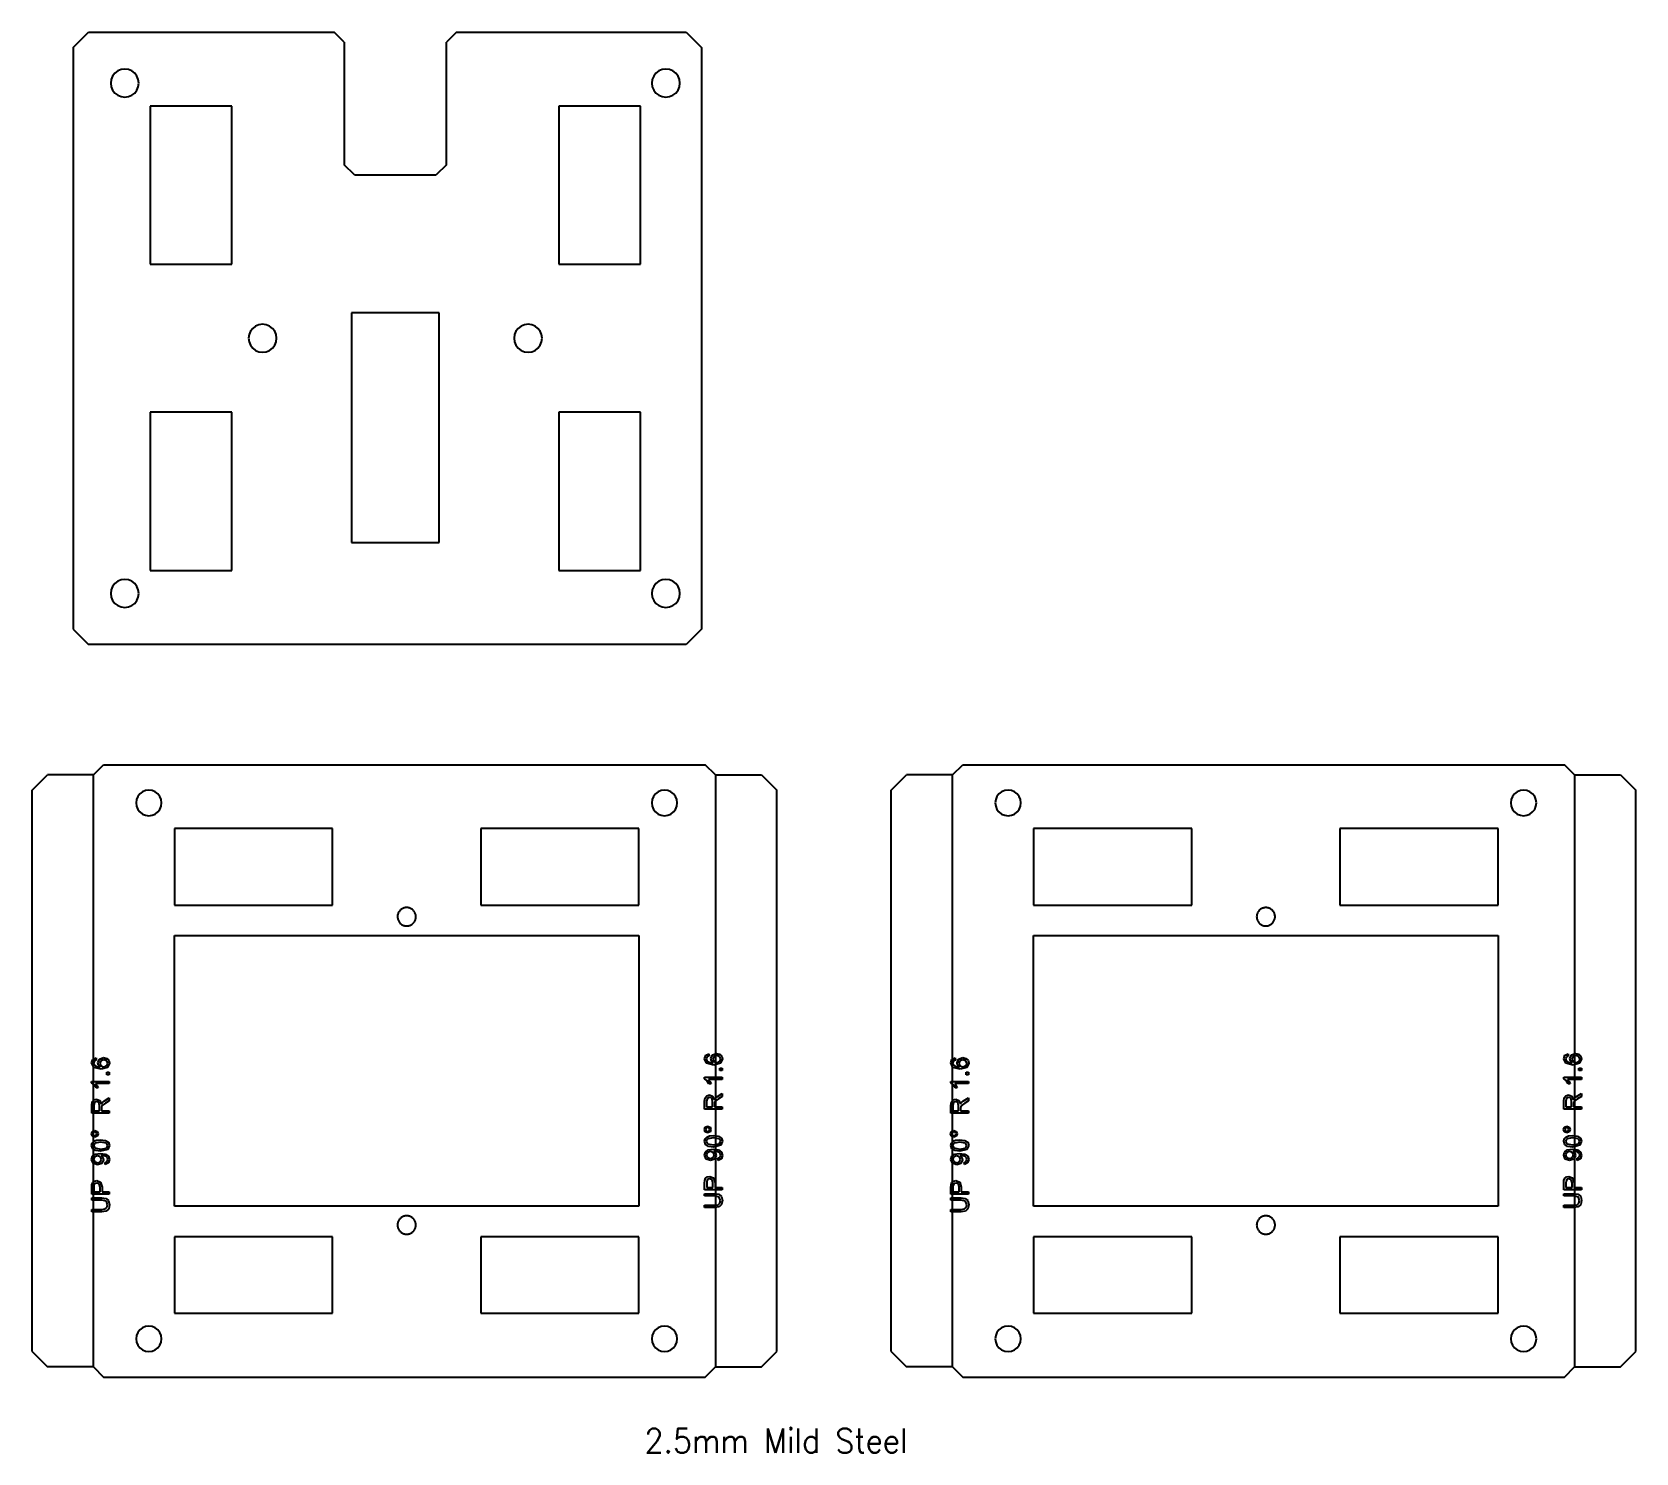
# Model space of a CAD drawing. Extents: x 144 to 458, y -15 to 264.
import ezdxf

# ---------------------------------------------------------------- set-up
doc = ezdxf.new("R2010")
doc.units = 0
doc.layers.get('0').update_dxf_attribs({"true_color": 0xffffff})
doc.layers.add('Layer0', color=7, linetype='Continuous', true_color=0xffffff)
doc.layers.add('MTEXT', color=7, linetype='Continuous', true_color=0xffffff)
doc.styles.add('textstyle0', font='Standard')

msp = doc.modelspace()

# ---------------------------------------------------------------- texts
at = {"insert": (290, -10), "char_height": 4.7625, "attachment_point": 2, "style": 'textstyle0'}
msp.add_mtext('2.5mm Mild Steel', dxfattribs=at)

# ---------------------------------------------------------------- linework, layer by layer
at = {"layer": 'Layer0'}
for p, q in [((152.29, 260.66), (155.29, 263.66)), ((155.29, 263.66), (203.43, 263.66)), ((205.43, 261.66), (203.43, 263.66)), ((205.43, 261.66), (205.43, 237.66)), ((227.43, 263.66), (225.43, 261.66)), ((225.43, 237.66), (225.43, 261.66)), ((227.43, 263.66), (272.43, 263.66)), ((272.43, 263.66), (275.43, 260.66)), ((152.29, 260.66), (152.29, 146.66)), ((275.43, 260.66), (275.43, 146.66)), ((160.05, 255.03), (159.77, 254.37)), ((160.48, 255.6), (160.05, 255.03)), ((161.05, 256.04), (160.48, 255.6)), ((161.72, 256.31), (161.05, 256.04)), ((162.43, 256.41), (161.72, 256.31)), ((163.14, 256.31), (162.43, 256.41)), ((163.8, 256.04), (163.14, 256.31)), ((164.37, 255.6), (163.8, 256.04)), ((164.81, 255.03), (164.37, 255.6)), ((165.08, 254.37), (164.81, 255.03)), ((266.05, 255.03), (265.77, 254.37)), ((266.48, 255.6), (266.05, 255.03)), ((267.05, 256.04), (266.48, 255.6)), ((267.72, 256.31), (267.05, 256.04)), ((268.43, 256.41), (267.72, 256.31)), ((269.14, 256.31), (268.43, 256.41)), ((269.8, 256.04), (269.14, 256.31)), ((270.37, 255.6), (269.8, 256.04)), ((270.81, 255.03), (270.37, 255.6)), ((271.08, 254.37), (270.81, 255.03)), ((159.77, 254.37), (159.68, 253.66)), ((159.68, 253.66), (159.77, 252.94)), ((159.77, 252.94), (160.05, 252.28)), ((160.05, 252.28), (160.48, 251.71)), ((160.48, 251.71), (161.05, 251.27)), ((163.8, 251.27), (164.37, 251.71)), ((164.37, 251.71), (164.81, 252.28)), ((164.81, 252.28), (165.08, 252.94)), ((165.18, 253.66), (165.08, 254.37)), ((165.08, 252.94), (165.18, 253.66)), ((265.77, 254.37), (265.68, 253.66)), ((265.68, 253.66), (265.77, 252.94)), ((265.77, 252.94), (266.05, 252.28)), ((266.05, 252.28), (266.48, 251.71)), ((266.48, 251.71), (267.05, 251.27)), ((269.8, 251.27), (270.37, 251.71)), ((270.37, 251.71), (270.81, 252.28)), ((270.81, 252.28), (271.08, 252.94)), ((271.18, 253.66), (271.08, 254.37)), ((271.08, 252.94), (271.18, 253.66)), ((161.05, 251.27), (161.72, 251)), ((161.72, 251), (162.43, 250.91)), ((162.43, 250.91), (163.14, 251)), ((163.14, 251), (163.8, 251.27)), ((183.43, 249.16), (167.43, 249.16)), ((167.43, 249.16), (167.43, 218.16)), ((183.43, 218.16), (183.43, 249.16)), ((247.43, 249.16), (247.43, 218.16)), ((263.43, 249.16), (247.43, 249.16)), ((263.43, 218.16), (263.43, 249.16)), ((267.05, 251.27), (267.72, 251)), ((267.72, 251), (268.43, 250.91)), ((268.43, 250.91), (269.14, 251)), ((269.14, 251), (269.8, 251.27)), ((207.43, 235.66), (205.43, 237.66)), ((207.43, 235.66), (223.43, 235.66)), ((225.43, 237.66), (223.43, 235.66)), ((167.43, 218.16), (183.43, 218.16)), ((247.43, 218.16), (263.43, 218.16)), ((206.83, 208.66), (206.83, 163.66)), ((224.03, 208.66), (206.83, 208.66)), ((224.03, 163.66), (224.03, 208.66)), ((186.77, 204.37), (186.68, 203.66)), ((187.05, 205.03), (186.77, 204.37)), ((187.48, 205.6), (187.05, 205.03)), ((188.05, 206.04), (187.48, 205.6)), ((188.72, 206.31), (188.05, 206.04)), ((189.43, 206.41), (188.72, 206.31)), ((190.14, 206.31), (189.43, 206.41)), ((190.8, 206.04), (190.14, 206.31)), ((191.37, 205.6), (190.8, 206.04)), ((191.81, 205.03), (191.37, 205.6)), ((192.08, 204.37), (191.81, 205.03)), ((192.18, 203.66), (192.08, 204.37)), ((238.77, 204.37), (238.68, 203.66)), ((239.05, 205.03), (238.77, 204.37)), ((239.48, 205.6), (239.05, 205.03)), ((240.05, 206.04), (239.48, 205.6)), ((240.72, 206.31), (240.05, 206.04)), ((241.43, 206.41), (240.72, 206.31)), ((242.14, 206.31), (241.43, 206.41)), ((242.8, 206.04), (242.14, 206.31)), ((243.37, 205.6), (242.8, 206.04)), ((243.81, 205.03), (243.37, 205.6)), ((244.08, 204.37), (243.81, 205.03)), ((244.18, 203.66), (244.08, 204.37)), ((186.68, 203.66), (186.77, 202.94)), ((186.77, 202.94), (187.05, 202.28)), ((187.05, 202.28), (187.48, 201.71)), ((187.48, 201.71), (188.05, 201.27)), ((188.05, 201.27), (188.72, 201)), ((190.14, 201), (190.8, 201.27)), ((190.8, 201.27), (191.37, 201.71)), ((191.37, 201.71), (191.81, 202.28)), ((191.81, 202.28), (192.08, 202.94)), ((192.08, 202.94), (192.18, 203.66)), ((238.68, 203.66), (238.77, 202.94)), ((238.77, 202.94), (239.05, 202.28)), ((239.05, 202.28), (239.48, 201.71)), ((239.48, 201.71), (240.05, 201.27)), ((240.05, 201.27), (240.72, 201)), ((242.14, 201), (242.8, 201.27)), ((242.8, 201.27), (243.37, 201.71)), ((243.37, 201.71), (243.81, 202.28)), ((243.81, 202.28), (244.08, 202.94)), ((244.08, 202.94), (244.18, 203.66)), ((188.72, 201), (189.43, 200.91)), ((189.43, 200.91), (190.14, 201)), ((240.72, 201), (241.43, 200.91)), ((241.43, 200.91), (242.14, 201)), ((167.43, 189.16), (167.43, 158.16)), ((183.43, 189.16), (167.43, 189.16)), ((183.43, 158.16), (183.43, 189.16)), ((263.43, 189.16), (247.43, 189.16)), ((247.43, 189.16), (247.43, 158.16)), ((263.43, 158.16), (263.43, 189.16)), ((206.83, 163.66), (224.03, 163.66)), ((167.43, 158.16), (183.43, 158.16)), ((247.43, 158.16), (263.43, 158.16)), ((159.77, 154.37), (159.68, 153.66)), ((160.05, 155.03), (159.77, 154.37)), ((160.48, 155.6), (160.05, 155.03)), ((161.05, 156.04), (160.48, 155.6)), ((161.72, 156.31), (161.05, 156.04)), ((162.43, 156.41), (161.72, 156.31)), ((163.14, 156.31), (162.43, 156.41)), ((163.8, 156.04), (163.14, 156.31)), ((164.37, 155.6), (163.8, 156.04)), ((164.81, 155.03), (164.37, 155.6)), ((165.08, 154.37), (164.81, 155.03)), ((165.18, 153.66), (165.08, 154.37)), ((265.77, 154.37), (265.68, 153.66)), ((266.05, 155.03), (265.77, 154.37)), ((266.48, 155.6), (266.05, 155.03)), ((267.05, 156.04), (266.48, 155.6)), ((267.72, 156.31), (267.05, 156.04)), ((268.43, 156.41), (267.72, 156.31)), ((269.14, 156.31), (268.43, 156.41)), ((269.8, 156.04), (269.14, 156.31)), ((270.37, 155.6), (269.8, 156.04)), ((270.81, 155.03), (270.37, 155.6)), ((271.08, 154.37), (270.81, 155.03)), ((271.18, 153.66), (271.08, 154.37)), ((159.68, 153.66), (159.77, 152.94)), ((159.77, 152.94), (160.05, 152.28)), ((160.05, 152.28), (160.48, 151.71)), ((160.48, 151.71), (161.05, 151.27)), ((161.05, 151.27), (161.72, 151)), ((161.72, 151), (162.43, 150.91)), ((162.43, 150.91), (163.14, 151)), ((163.14, 151), (163.8, 151.27)), ((163.8, 151.27), (164.37, 151.71)), ((164.37, 151.71), (164.81, 152.28)), ((164.81, 152.28), (165.08, 152.94)), ((165.08, 152.94), (165.18, 153.66)), ((265.68, 153.66), (265.77, 152.94)), ((265.77, 152.94), (266.05, 152.28)), ((266.05, 152.28), (266.48, 151.71)), ((266.48, 151.71), (267.05, 151.27)), ((267.05, 151.27), (267.72, 151)), ((267.72, 151), (268.43, 150.91)), ((268.43, 150.91), (269.14, 151)), ((269.14, 151), (269.8, 151.27)), ((269.8, 151.27), (270.37, 151.71)), ((270.37, 151.71), (270.81, 152.28)), ((270.81, 152.28), (271.08, 152.94)), ((271.08, 152.94), (271.18, 153.66)), ((152.29, 146.66), (155.29, 143.66)), ((275.43, 146.66), (272.43, 143.66)), ((272.43, 143.66), (155.29, 143.66)), ((156.27, 118.1), (158.27, 120.1)), ((158.27, 120.1), (276.15, 120.1)), ((278.15, 118.1), (276.15, 120.1)), ((324.57, 118.1), (326.57, 120.1)), ((326.57, 120.1), (444.45, 120.1)), ((446.45, 118.1), (444.45, 120.1)), ((144.27, 115.1), (147.27, 118.1)), ((156.27, 118.1), (147.27, 118.1)), ((156.27, 2.1), (156.27, 118.1)), ((278.15, 118.1), (287.15, 118.1)), ((278.15, 118.1), (278.15, 78.29)), ((287.15, 118.1), (290.15, 115.1)), ((312.57, 115.1), (315.57, 118.1)), ((324.57, 118.1), (315.57, 118.1)), ((324.57, 2.1), (324.57, 118.1)), ((446.45, 118.1), (455.45, 118.1)), ((446.45, 118.1), (446.45, 78.29)), ((455.45, 118.1), (458.45, 115.1)), ((144.27, 5.1), (144.27, 115.1)), ((164.74, 113.25), (164.65, 112.6)), ((164.99, 113.85), (164.74, 113.25)), ((165.38, 114.37), (164.99, 113.85)), ((165.9, 114.76), (165.38, 114.37)), ((166.51, 115.01), (165.9, 114.76)), ((167.15, 115.1), (166.51, 115.01)), ((167.8, 115.01), (167.15, 115.1)), ((168.4, 114.76), (167.8, 115.01)), ((168.92, 114.37), (168.4, 114.76)), ((169.32, 113.85), (168.92, 114.37)), ((169.57, 113.25), (169.32, 113.85)), ((169.65, 112.6), (169.57, 113.25)), ((265.74, 113.25), (265.65, 112.6)), ((265.99, 113.85), (265.74, 113.25)), ((266.38, 114.37), (265.99, 113.85)), ((266.9, 114.76), (266.38, 114.37)), ((267.51, 115.01), (266.9, 114.76)), ((268.15, 115.1), (267.51, 115.01)), ((268.8, 115.01), (268.15, 115.1)), ((269.4, 114.76), (268.8, 115.01)), ((269.92, 114.37), (269.4, 114.76)), ((270.32, 113.85), (269.92, 114.37)), ((270.57, 113.25), (270.32, 113.85)), ((270.65, 112.6), (270.57, 113.25)), ((290.15, 5.1), (290.15, 115.1)), ((312.57, 5.1), (312.57, 115.1)), ((333.04, 113.25), (332.95, 112.6)), ((333.29, 113.85), (333.04, 113.25)), ((333.68, 114.37), (333.29, 113.85)), ((334.2, 114.76), (333.68, 114.37)), ((334.81, 115.01), (334.2, 114.76)), ((335.45, 115.1), (334.81, 115.01)), ((336.1, 115.01), (335.45, 115.1)), ((336.7, 114.76), (336.1, 115.01)), ((337.22, 114.37), (336.7, 114.76)), ((337.62, 113.85), (337.22, 114.37)), ((337.87, 113.25), (337.62, 113.85)), ((337.95, 112.6), (337.87, 113.25)), ((434.04, 113.25), (433.95, 112.6)), ((434.29, 113.85), (434.04, 113.25)), ((434.68, 114.37), (434.29, 113.85)), ((435.2, 114.76), (434.68, 114.37)), ((435.81, 115.01), (435.2, 114.76)), ((436.45, 115.1), (435.81, 115.01)), ((437.1, 115.01), (436.45, 115.1)), ((437.7, 114.76), (437.1, 115.01)), ((438.22, 114.37), (437.7, 114.76)), ((438.62, 113.85), (438.22, 114.37)), ((438.87, 113.25), (438.62, 113.85)), ((438.95, 112.6), (438.87, 113.25)), ((458.45, 5.1), (458.45, 115.1)), ((164.65, 112.6), (164.74, 111.95)), ((164.74, 111.95), (164.99, 111.35)), ((164.99, 111.35), (165.38, 110.83)), ((165.38, 110.83), (165.9, 110.43)), ((165.9, 110.43), (166.51, 110.19)), ((166.51, 110.19), (167.15, 110.1)), ((167.15, 110.1), (167.8, 110.19)), ((167.8, 110.19), (168.4, 110.43)), ((168.4, 110.43), (168.92, 110.83)), ((168.92, 110.83), (169.32, 111.35)), ((169.32, 111.35), (169.57, 111.95)), ((169.57, 111.95), (169.65, 112.6)), ((265.65, 112.6), (265.74, 111.95)), ((265.74, 111.95), (265.99, 111.35)), ((265.99, 111.35), (266.38, 110.83)), ((266.38, 110.83), (266.9, 110.43)), ((266.9, 110.43), (267.51, 110.19)), ((267.51, 110.19), (268.15, 110.1)), ((268.15, 110.1), (268.8, 110.19)), ((268.8, 110.19), (269.4, 110.43)), ((269.4, 110.43), (269.92, 110.83)), ((269.92, 110.83), (270.32, 111.35)), ((270.32, 111.35), (270.57, 111.95)), ((270.57, 111.95), (270.65, 112.6)), ((332.95, 112.6), (333.04, 111.95)), ((333.04, 111.95), (333.29, 111.35)), ((333.29, 111.35), (333.68, 110.83)), ((333.68, 110.83), (334.2, 110.43)), ((334.2, 110.43), (334.81, 110.19)), ((334.81, 110.19), (335.45, 110.1)), ((335.45, 110.1), (336.1, 110.19)), ((336.1, 110.19), (336.7, 110.43)), ((336.7, 110.43), (337.22, 110.83)), ((337.22, 110.83), (337.62, 111.35)), ((337.62, 111.35), (337.87, 111.95)), ((337.87, 111.95), (337.95, 112.6)), ((433.95, 112.6), (434.04, 111.95)), ((434.04, 111.95), (434.29, 111.35)), ((434.29, 111.35), (434.68, 110.83)), ((434.68, 110.83), (435.2, 110.43)), ((435.2, 110.43), (435.81, 110.19)), ((435.81, 110.19), (436.45, 110.1)), ((436.45, 110.1), (437.1, 110.19)), ((437.1, 110.19), (437.7, 110.43)), ((437.7, 110.43), (438.22, 110.83)), ((438.22, 110.83), (438.62, 111.35)), ((438.62, 111.35), (438.87, 111.95)), ((438.87, 111.95), (438.95, 112.6)), ((172.15, 107.6), (172.15, 92.6)), ((203.15, 107.6), (172.15, 107.6)), ((203.15, 92.6), (203.15, 107.6)), ((232.15, 107.6), (232.15, 92.6)), ((263.15, 107.6), (232.15, 107.6)), ((263.15, 92.6), (263.15, 107.6)), ((371.45, 107.6), (340.45, 107.6)), ((340.45, 107.6), (340.45, 92.6)), ((371.45, 92.6), (371.45, 107.6)), ((431.45, 107.6), (400.45, 107.6)), ((400.45, 107.6), (400.45, 92.6)), ((431.45, 92.6), (431.45, 107.6)), ((172.15, 92.6), (203.15, 92.6)), ((216.08, 91.17), (216.01, 91.04)), ((216.15, 91.29), (216.08, 91.17)), ((216.23, 91.41), (216.15, 91.29)), ((216.32, 91.51), (216.23, 91.41)), ((216.42, 91.61), (216.32, 91.51)), ((216.53, 91.71), (216.42, 91.61)), ((216.64, 91.79), (216.53, 91.71)), ((216.76, 91.86), (216.64, 91.79)), ((216.89, 91.93), (216.76, 91.86)), ((217.02, 91.98), (216.89, 91.93)), ((217.15, 92.03), (217.02, 91.98)), ((217.29, 92.06), (217.15, 92.03)), ((217.43, 92.09), (217.29, 92.06)), ((217.57, 92.1), (217.43, 92.09)), ((217.71, 92.1), (217.57, 92.1)), ((217.85, 92.09), (217.71, 92.1)), ((217.99, 92.07), (217.85, 92.09)), ((218.13, 92.04), (217.99, 92.07)), ((218.27, 91.99), (218.13, 92.04)), ((218.4, 91.94), (218.27, 91.99)), ((218.52, 91.88), (218.4, 91.94)), ((218.64, 91.8), (218.52, 91.88)), ((218.76, 91.72), (218.64, 91.8)), ((218.87, 91.63), (218.76, 91.72)), ((218.97, 91.53), (218.87, 91.63)), ((219.06, 91.42), (218.97, 91.53)), ((219.14, 91.31), (219.06, 91.42)), ((219.22, 91.19), (219.14, 91.31)), ((219.28, 91.06), (219.22, 91.19)), ((232.15, 92.6), (263.15, 92.6)), ((340.45, 92.6), (371.45, 92.6)), ((384.35, 91.12), (384.29, 90.99)), ((384.42, 91.24), (384.35, 91.12)), ((384.5, 91.36), (384.42, 91.24)), ((384.59, 91.47), (384.5, 91.36)), ((384.68, 91.58), (384.59, 91.47)), ((384.79, 91.67), (384.68, 91.58)), ((384.9, 91.76), (384.79, 91.67)), ((385.02, 91.84), (384.9, 91.76)), ((385.14, 91.91), (385.02, 91.84)), ((385.27, 91.96), (385.14, 91.91)), ((385.4, 92.01), (385.27, 91.96)), ((385.54, 92.05), (385.4, 92.01)), ((385.68, 92.08), (385.54, 92.05)), ((385.82, 92.09), (385.68, 92.08)), ((385.96, 92.1), (385.82, 92.09)), ((386.1, 92.09), (385.96, 92.1)), ((386.24, 92.08), (386.1, 92.09)), ((386.38, 92.05), (386.24, 92.08)), ((386.51, 92.01), (386.38, 92.05)), ((386.65, 91.96), (386.51, 92.01)), ((386.77, 91.9), (386.65, 91.96)), ((386.9, 91.83), (386.77, 91.9)), ((387.01, 91.75), (386.9, 91.83)), ((387.13, 91.67), (387.01, 91.75)), ((387.23, 91.57), (387.13, 91.67)), ((387.32, 91.47), (387.23, 91.57)), ((387.41, 91.35), (387.32, 91.47)), ((387.49, 91.24), (387.41, 91.35)), ((387.56, 91.11), (387.49, 91.24)), ((400.45, 92.6), (431.45, 92.6)), ((215.86, 90.5), (215.85, 90.36)), ((215.85, 90.36), (215.85, 90.22)), ((215.85, 90.22), (215.87, 90.08)), ((215.88, 90.64), (215.86, 90.5)), ((215.87, 90.08), (215.89, 89.94)), ((215.92, 90.78), (215.88, 90.64)), ((215.89, 89.94), (215.92, 89.8)), ((215.96, 90.91), (215.92, 90.78)), ((215.92, 89.8), (215.97, 89.67)), ((216.01, 91.04), (215.96, 90.91)), ((215.97, 89.67), (216.02, 89.54)), ((216.02, 89.54), (216.09, 89.41)), ((216.09, 89.41), (216.16, 89.29)), ((216.16, 89.29), (216.25, 89.18)), ((216.25, 89.18), (216.34, 89.07)), ((216.34, 89.07), (216.44, 88.97)), ((216.44, 88.97), (216.55, 88.88)), ((216.55, 88.88), (216.66, 88.8)), ((216.66, 88.8), (216.78, 88.72)), ((216.78, 88.72), (216.91, 88.66)), ((216.91, 88.66), (217.04, 88.61)), ((217.04, 88.61), (217.17, 88.56)), ((217.17, 88.56), (217.31, 88.53)), ((217.31, 88.53), (217.45, 88.51)), ((217.45, 88.51), (217.59, 88.5)), ((217.59, 88.5), (217.73, 88.5)), ((217.73, 88.5), (217.88, 88.51)), ((217.88, 88.51), (218.01, 88.54)), ((218.01, 88.54), (218.15, 88.57)), ((218.15, 88.57), (218.29, 88.61)), ((218.29, 88.61), (218.42, 88.67)), ((218.42, 88.67), (218.54, 88.73)), ((218.54, 88.73), (218.66, 88.81)), ((218.66, 88.81), (218.78, 88.89)), ((218.78, 88.89), (218.88, 88.99)), ((218.88, 88.99), (218.98, 89.09)), ((218.98, 89.09), (219.07, 89.19)), ((219.07, 89.19), (219.16, 89.31)), ((219.16, 89.31), (219.23, 89.43)), ((219.23, 89.43), (219.29, 89.56)), ((219.34, 90.93), (219.28, 91.06)), ((219.29, 89.56), (219.35, 89.69)), ((219.38, 90.8), (219.34, 90.93)), ((219.35, 89.69), (219.39, 89.82)), ((219.42, 90.66), (219.38, 90.8)), ((219.39, 89.82), (219.42, 89.96)), ((219.44, 90.52), (219.42, 90.66)), ((219.42, 89.96), (219.44, 90.1)), ((219.45, 90.38), (219.44, 90.52)), ((219.44, 90.1), (219.45, 90.24)), ((219.45, 90.24), (219.45, 90.38)), ((384.16, 90.45), (384.15, 90.3)), ((384.15, 90.3), (384.16, 90.16)), ((384.18, 90.59), (384.16, 90.45)), ((384.16, 90.16), (384.17, 90.02)), ((384.17, 90.02), (384.2, 89.88)), ((384.2, 90.72), (384.18, 90.59)), ((384.24, 90.86), (384.2, 90.72)), ((384.2, 89.88), (384.24, 89.75)), ((384.29, 90.99), (384.24, 90.86)), ((384.24, 89.75), (384.29, 89.62)), ((384.29, 89.62), (384.35, 89.49)), ((384.35, 89.49), (384.42, 89.36)), ((384.42, 89.36), (384.49, 89.25)), ((384.49, 89.25), (384.58, 89.13)), ((384.58, 89.13), (384.68, 89.03)), ((384.68, 89.03), (384.78, 88.93)), ((384.78, 88.93), (384.89, 88.85)), ((384.89, 88.85), (385.01, 88.77)), ((385.01, 88.77), (385.13, 88.7)), ((385.13, 88.7), (385.26, 88.64)), ((385.26, 88.64), (385.39, 88.59)), ((385.39, 88.59), (385.53, 88.55)), ((385.53, 88.55), (385.67, 88.52)), ((385.67, 88.52), (385.81, 88.51)), ((385.81, 88.51), (385.95, 88.5)), ((385.95, 88.5), (386.09, 88.51)), ((386.09, 88.51), (386.23, 88.52)), ((386.23, 88.52), (386.37, 88.55)), ((386.37, 88.55), (386.5, 88.59)), ((386.5, 88.59), (386.64, 88.63)), ((386.64, 88.63), (386.77, 88.69)), ((386.77, 88.69), (386.89, 88.76)), ((386.89, 88.76), (387.01, 88.84)), ((387.01, 88.84), (387.12, 88.93)), ((387.12, 88.93), (387.22, 89.02)), ((387.22, 89.02), (387.32, 89.13)), ((387.32, 89.13), (387.41, 89.24)), ((387.41, 89.24), (387.48, 89.36)), ((387.48, 89.36), (387.55, 89.48)), ((387.55, 89.48), (387.61, 89.61)), ((387.62, 90.98), (387.56, 91.11)), ((387.61, 89.61), (387.66, 89.74)), ((387.67, 90.85), (387.62, 90.98)), ((387.66, 89.74), (387.7, 89.87)), ((387.7, 90.72), (387.67, 90.85)), ((387.73, 90.58), (387.7, 90.72)), ((387.7, 89.87), (387.73, 90.01)), ((387.75, 90.44), (387.73, 90.58)), ((387.73, 90.01), (387.75, 90.15)), ((387.75, 90.29), (387.75, 90.44)), ((387.75, 90.15), (387.75, 90.29)), ((172.15, 33.6), (172.15, 86.6)), ((172.15, 86.6), (263.15, 86.6)), ((263.15, 86.6), (263.15, 33.6)), ((340.45, 33.6), (340.45, 86.6)), ((340.45, 86.6), (431.45, 86.6)), ((431.45, 86.6), (431.45, 33.6)), ((278.15, 78.29), (278.15, 2.1)), ((446.45, 78.29), (446.45, 2.1)), ((263.15, 33.6), (172.15, 33.6)), ((216.71, 31.43), (216.59, 31.36)), ((216.84, 31.5), (216.71, 31.43)), ((216.96, 31.56), (216.84, 31.5)), ((217.1, 31.61), (216.96, 31.56)), ((217.23, 31.65), (217.1, 31.61)), ((217.37, 31.68), (217.23, 31.65)), ((217.51, 31.69), (217.37, 31.68)), ((217.65, 31.7), (217.51, 31.69)), ((217.79, 31.69), (217.65, 31.7)), ((217.93, 31.68), (217.79, 31.69)), ((218.07, 31.65), (217.93, 31.68)), ((218.21, 31.61), (218.07, 31.65)), ((218.34, 31.56), (218.21, 31.61)), ((218.47, 31.5), (218.34, 31.56)), ((218.59, 31.43), (218.47, 31.5)), ((218.71, 31.36), (218.59, 31.43)), ((431.45, 33.6), (340.45, 33.6)), ((385.01, 31.43), (384.89, 31.36)), ((385.14, 31.5), (385.01, 31.43)), ((385.26, 31.56), (385.14, 31.5)), ((385.4, 31.61), (385.26, 31.56)), ((385.53, 31.65), (385.4, 31.61)), ((385.67, 31.68), (385.53, 31.65)), ((385.81, 31.69), (385.67, 31.68)), ((385.95, 31.7), (385.81, 31.69)), ((386.09, 31.69), (385.95, 31.7)), ((386.23, 31.68), (386.09, 31.69)), ((386.37, 31.65), (386.23, 31.68)), ((386.51, 31.61), (386.37, 31.65)), ((386.64, 31.56), (386.51, 31.61)), ((386.77, 31.5), (386.64, 31.56)), ((386.89, 31.43), (386.77, 31.5)), ((387.01, 31.36), (386.89, 31.43)), ((215.86, 30.04), (215.85, 29.9)), ((215.85, 29.9), (215.86, 29.76)), ((215.87, 30.18), (215.86, 30.04)), ((215.86, 29.76), (215.87, 29.62)), ((215.9, 30.32), (215.87, 30.18)), ((215.87, 29.62), (215.9, 29.48)), ((215.94, 30.46), (215.9, 30.32)), ((215.9, 29.48), (215.94, 29.34)), ((215.99, 30.59), (215.94, 30.46)), ((215.94, 29.34), (215.99, 29.21)), ((216.05, 30.72), (215.99, 30.59)), ((215.99, 29.21), (216.05, 29.08)), ((216.12, 30.84), (216.05, 30.72)), ((216.05, 29.08), (216.12, 28.96)), ((216.2, 30.96), (216.12, 30.84)), ((216.12, 28.96), (216.2, 28.84)), ((216.28, 31.07), (216.2, 30.96)), ((216.2, 28.84), (216.28, 28.73)), ((216.38, 31.17), (216.28, 31.07)), ((216.28, 28.73), (216.38, 28.63)), ((216.48, 31.27), (216.38, 31.17)), ((216.38, 28.63), (216.48, 28.53)), ((216.59, 31.36), (216.48, 31.27)), ((216.48, 28.53), (216.59, 28.44)), ((216.59, 28.44), (216.71, 28.37)), ((216.71, 28.37), (216.84, 28.3)), ((216.84, 28.3), (216.96, 28.24)), ((218.34, 28.24), (218.47, 28.3)), ((218.47, 28.3), (218.59, 28.37)), ((218.59, 28.37), (218.71, 28.44)), ((218.82, 31.27), (218.71, 31.36)), ((218.71, 28.44), (218.82, 28.53)), ((218.93, 31.17), (218.82, 31.27)), ((218.82, 28.53), (218.93, 28.63)), ((219.02, 31.07), (218.93, 31.17)), ((218.93, 28.63), (219.02, 28.73)), ((219.11, 30.96), (219.02, 31.07)), ((219.02, 28.73), (219.11, 28.84)), ((219.19, 30.84), (219.11, 30.96)), ((219.11, 28.84), (219.19, 28.96)), ((219.26, 30.72), (219.19, 30.84)), ((219.19, 28.96), (219.26, 29.08)), ((219.32, 30.59), (219.26, 30.72)), ((219.26, 29.08), (219.32, 29.21)), ((219.36, 30.46), (219.32, 30.59)), ((219.32, 29.21), (219.36, 29.34)), ((219.4, 30.32), (219.36, 30.46)), ((219.36, 29.34), (219.4, 29.48)), ((219.43, 30.18), (219.4, 30.32)), ((219.4, 29.48), (219.43, 29.62)), ((219.45, 30.04), (219.43, 30.18)), ((219.43, 29.62), (219.45, 29.76)), ((219.45, 29.9), (219.45, 30.04)), ((219.45, 29.76), (219.45, 29.9)), ((384.16, 30.04), (384.15, 29.9)), ((384.15, 29.9), (384.16, 29.76)), ((384.17, 30.18), (384.16, 30.04)), ((384.16, 29.76), (384.17, 29.62)), ((384.2, 30.32), (384.17, 30.18)), ((384.17, 29.62), (384.2, 29.48)), ((384.24, 30.46), (384.2, 30.32)), ((384.2, 29.48), (384.24, 29.34)), ((384.29, 30.59), (384.24, 30.46)), ((384.24, 29.34), (384.29, 29.21)), ((384.35, 30.72), (384.29, 30.59)), ((384.29, 29.21), (384.35, 29.08)), ((384.42, 30.84), (384.35, 30.72)), ((384.35, 29.08), (384.42, 28.96)), ((384.5, 30.96), (384.42, 30.84)), ((384.42, 28.96), (384.5, 28.84)), ((384.58, 31.07), (384.5, 30.96)), ((384.5, 28.84), (384.58, 28.73)), ((384.68, 31.17), (384.58, 31.07)), ((384.58, 28.73), (384.68, 28.63)), ((384.78, 31.27), (384.68, 31.17)), ((384.68, 28.63), (384.78, 28.53)), ((384.89, 31.36), (384.78, 31.27)), ((384.78, 28.53), (384.89, 28.44)), ((384.89, 28.44), (385.01, 28.37)), ((385.01, 28.37), (385.14, 28.3)), ((385.14, 28.3), (385.26, 28.24)), ((386.64, 28.24), (386.77, 28.3)), ((386.77, 28.3), (386.89, 28.37)), ((386.89, 28.37), (387.01, 28.44)), ((387.12, 31.27), (387.01, 31.36)), ((387.01, 28.44), (387.12, 28.53)), ((387.23, 31.17), (387.12, 31.27)), ((387.12, 28.53), (387.23, 28.63)), ((387.32, 31.07), (387.23, 31.17)), ((387.23, 28.63), (387.32, 28.73)), ((387.41, 30.96), (387.32, 31.07)), ((387.32, 28.73), (387.41, 28.84)), ((387.49, 30.84), (387.41, 30.96)), ((387.41, 28.84), (387.49, 28.96)), ((387.56, 30.72), (387.49, 30.84)), ((387.49, 28.96), (387.56, 29.08)), ((387.62, 30.59), (387.56, 30.72)), ((387.56, 29.08), (387.62, 29.21)), ((387.66, 30.46), (387.62, 30.59)), ((387.62, 29.21), (387.66, 29.34)), ((387.7, 30.32), (387.66, 30.46)), ((387.66, 29.34), (387.7, 29.48)), ((387.73, 30.18), (387.7, 30.32)), ((387.7, 29.48), (387.73, 29.62)), ((387.75, 30.04), (387.73, 30.18)), ((387.73, 29.62), (387.75, 29.76)), ((387.75, 29.9), (387.75, 30.04)), ((387.75, 29.76), (387.75, 29.9)), ((172.15, 27.6), (172.15, 12.6)), ((203.15, 27.6), (172.15, 27.6)), ((203.15, 12.6), (203.15, 27.6)), ((216.96, 28.24), (217.1, 28.19)), ((217.1, 28.19), (217.23, 28.15)), ((217.23, 28.15), (217.37, 28.12)), ((217.37, 28.12), (217.51, 28.11)), ((217.51, 28.11), (217.65, 28.1)), ((217.65, 28.1), (217.79, 28.11)), ((217.79, 28.11), (217.93, 28.12)), ((217.93, 28.12), (218.07, 28.15)), ((218.07, 28.15), (218.21, 28.19)), ((218.21, 28.19), (218.34, 28.24)), ((232.15, 27.6), (232.15, 12.6)), ((263.15, 27.6), (232.15, 27.6)), ((263.15, 12.6), (263.15, 27.6)), ((340.45, 27.6), (340.45, 12.6)), ((371.45, 27.6), (340.45, 27.6)), ((371.45, 12.6), (371.45, 27.6)), ((385.26, 28.24), (385.4, 28.19)), ((385.4, 28.19), (385.53, 28.15)), ((385.53, 28.15), (385.67, 28.12)), ((385.67, 28.12), (385.81, 28.11)), ((385.81, 28.11), (385.95, 28.1)), ((385.95, 28.1), (386.09, 28.11)), ((386.09, 28.11), (386.23, 28.12)), ((386.23, 28.12), (386.37, 28.15)), ((386.37, 28.15), (386.51, 28.19)), ((386.51, 28.19), (386.64, 28.24)), ((400.45, 27.6), (400.45, 12.6)), ((431.45, 27.6), (400.45, 27.6)), ((431.45, 12.6), (431.45, 27.6)), ((172.15, 12.6), (203.15, 12.6)), ((232.15, 12.6), (263.15, 12.6)), ((340.45, 12.6), (371.45, 12.6)), ((400.45, 12.6), (431.45, 12.6)), ((165.9, 9.76), (165.38, 9.37)), ((166.51, 10.01), (165.9, 9.76)), ((167.15, 10.1), (166.51, 10.01)), ((167.8, 10.01), (167.15, 10.1)), ((168.4, 9.76), (167.8, 10.01)), ((168.92, 9.37), (168.4, 9.76)), ((266.9, 9.76), (266.38, 9.37)), ((267.51, 10.01), (266.9, 9.76)), ((268.15, 10.1), (267.51, 10.01)), ((268.8, 10.01), (268.15, 10.1)), ((269.4, 9.76), (268.8, 10.01)), ((269.92, 9.37), (269.4, 9.76)), ((334.2, 9.76), (333.68, 9.37)), ((334.81, 10.01), (334.2, 9.76)), ((335.45, 10.1), (334.81, 10.01)), ((336.1, 10.01), (335.45, 10.1)), ((336.7, 9.76), (336.1, 10.01)), ((337.22, 9.37), (336.7, 9.76)), ((435.2, 9.76), (434.68, 9.37)), ((435.81, 10.01), (435.2, 9.76)), ((436.45, 10.1), (435.81, 10.01)), ((437.1, 10.01), (436.45, 10.1)), ((437.7, 9.76), (437.1, 10.01)), ((438.22, 9.37), (437.7, 9.76)), ((164.74, 8.25), (164.65, 7.6)), ((164.65, 7.6), (164.74, 6.95)), ((164.99, 8.85), (164.74, 8.25)), ((164.74, 6.95), (164.99, 6.35)), ((165.38, 9.37), (164.99, 8.85)), ((164.99, 6.35), (165.38, 5.83)), ((169.32, 8.85), (168.92, 9.37)), ((168.92, 5.83), (169.32, 6.35)), ((169.57, 8.25), (169.32, 8.85)), ((169.32, 6.35), (169.57, 6.95)), ((169.65, 7.6), (169.57, 8.25)), ((169.57, 6.95), (169.65, 7.6)), ((265.74, 8.25), (265.65, 7.6)), ((265.65, 7.6), (265.74, 6.95)), ((265.99, 8.85), (265.74, 8.25)), ((265.74, 6.95), (265.99, 6.35)), ((266.38, 9.37), (265.99, 8.85)), ((265.99, 6.35), (266.38, 5.83)), ((270.32, 8.85), (269.92, 9.37)), ((269.92, 5.83), (270.32, 6.35)), ((270.57, 8.25), (270.32, 8.85)), ((270.32, 6.35), (270.57, 6.95)), ((270.65, 7.6), (270.57, 8.25)), ((270.57, 6.95), (270.65, 7.6)), ((333.04, 8.25), (332.95, 7.6)), ((332.95, 7.6), (333.04, 6.95)), ((333.29, 8.85), (333.04, 8.25)), ((333.04, 6.95), (333.29, 6.35)), ((333.68, 9.37), (333.29, 8.85)), ((333.29, 6.35), (333.68, 5.83)), ((337.62, 8.85), (337.22, 9.37)), ((337.22, 5.83), (337.62, 6.35)), ((337.87, 8.25), (337.62, 8.85)), ((337.62, 6.35), (337.87, 6.95)), ((337.95, 7.6), (337.87, 8.25)), ((337.87, 6.95), (337.95, 7.6)), ((434.04, 8.25), (433.95, 7.6)), ((433.95, 7.6), (434.04, 6.95)), ((434.29, 8.85), (434.04, 8.25)), ((434.04, 6.95), (434.29, 6.35)), ((434.68, 9.37), (434.29, 8.85)), ((434.29, 6.35), (434.68, 5.83)), ((438.62, 8.85), (438.22, 9.37)), ((438.22, 5.83), (438.62, 6.35)), ((438.87, 8.25), (438.62, 8.85)), ((438.62, 6.35), (438.87, 6.95)), ((438.95, 7.6), (438.87, 8.25)), ((438.87, 6.95), (438.95, 7.6)), ((144.27, 5.1), (147.27, 2.1)), ((165.38, 5.83), (165.9, 5.43)), ((165.9, 5.43), (166.51, 5.19)), ((166.51, 5.19), (167.15, 5.1)), ((167.15, 5.1), (167.8, 5.19)), ((167.8, 5.19), (168.4, 5.43)), ((168.4, 5.43), (168.92, 5.83)), ((266.38, 5.83), (266.9, 5.43)), ((266.9, 5.43), (267.51, 5.19)), ((267.51, 5.19), (268.15, 5.1)), ((268.15, 5.1), (268.8, 5.19)), ((268.8, 5.19), (269.4, 5.43)), ((269.4, 5.43), (269.92, 5.83)), ((287.15, 2.1), (290.15, 5.1)), ((312.57, 5.1), (315.57, 2.1)), ((333.68, 5.83), (334.2, 5.43)), ((334.2, 5.43), (334.81, 5.19)), ((334.81, 5.19), (335.45, 5.1)), ((335.45, 5.1), (336.1, 5.19)), ((336.1, 5.19), (336.7, 5.43)), ((336.7, 5.43), (337.22, 5.83)), ((434.68, 5.83), (435.2, 5.43)), ((435.2, 5.43), (435.81, 5.19)), ((435.81, 5.19), (436.45, 5.1)), ((436.45, 5.1), (437.1, 5.19)), ((437.1, 5.19), (437.7, 5.43)), ((437.7, 5.43), (438.22, 5.83)), ((455.45, 2.1), (458.45, 5.1)), ((156.27, 2.1), (147.27, 2.1)), ((156.27, 2.1), (158.27, 0.1)), ((158.27, 0.1), (276.15, 0.1)), ((276.15, 0.1), (278.15, 2.1)), ((278.15, 2.1), (287.15, 2.1)), ((324.57, 2.1), (315.57, 2.1)), ((324.57, 2.1), (326.57, 0.1)), ((326.57, 0.1), (444.45, 0.1)), ((444.45, 0.1), (446.45, 2.1)), ((446.45, 2.1), (455.45, 2.1))]:
    msp.add_line(p, q, dxfattribs=at)
at = {"layer": 'MTEXT'}
for p, q in [((276, 62.48), (276.23, 63.15)), ((276.23, 63.15), (276.86, 63.46)), ((276.53, 62.88), (276.35, 62.45)), ((276.89, 63.04), (276.53, 62.88)), ((276.86, 63.46), (276.89, 63.04)), ((277.23, 62.5), (277.54, 63.22)), ((277.54, 63.22), (278.34, 63.52)), ((277.81, 62.9), (277.6, 62.42)), ((278.37, 63.09), (277.81, 62.9)), ((278.34, 63.52), (278.94, 63.38)), ((278.96, 62.89), (278.37, 63.09)), ((278.94, 63.38), (279.37, 62.99)), ((279.17, 62.43), (278.96, 62.89)), ((279.37, 62.99), (279.52, 62.44)), ((444.3, 62.48), (444.53, 63.15)), ((444.53, 63.15), (445.16, 63.46)), ((444.83, 62.88), (444.65, 62.45)), ((445.19, 63.04), (444.83, 62.88)), ((445.16, 63.46), (445.19, 63.04)), ((445.53, 62.5), (445.84, 63.22)), ((445.84, 63.22), (446.64, 63.52)), ((446.11, 62.9), (445.9, 62.42)), ((446.67, 63.09), (446.11, 62.9)), ((446.64, 63.52), (447.24, 63.38)), ((447.26, 62.89), (446.67, 63.09)), ((447.24, 63.38), (447.67, 62.99)), ((447.47, 62.43), (447.26, 62.89)), ((447.67, 62.99), (447.82, 62.44)), ((155.94, 61.65), (156.17, 62.32)), ((156.34, 60.79), (155.94, 61.65)), ((156.17, 62.32), (156.8, 62.63)), ((156.47, 62.05), (156.29, 61.63)), ((156.29, 61.63), (156.4, 61.27)), ((157.79, 60.42), (156.34, 60.79)), ((156.4, 61.27), (156.83, 60.96)), ((156.83, 62.21), (156.47, 62.05)), ((156.8, 62.63), (156.83, 62.21)), ((156.83, 60.96), (157.62, 60.84)), ((157.17, 61.67), (157.48, 62.39)), ((157.28, 61.21), (157.17, 61.67)), ((157.62, 60.84), (157.28, 61.21)), ((157.48, 62.39), (158.28, 62.69)), ((157.74, 62.07), (157.54, 61.59)), ((157.54, 61.59), (157.74, 61.1)), ((158.31, 62.26), (157.74, 62.07)), ((157.74, 61.1), (158.28, 60.9)), ((159.07, 60.75), (157.79, 60.42)), ((158.28, 62.69), (158.88, 62.55)), ((158.28, 60.9), (158.7, 61)), ((158.89, 62.06), (158.31, 62.26)), ((158.7, 61), (159, 61.25)), ((158.88, 62.55), (159.31, 62.17)), ((159.11, 61.6), (158.89, 62.06)), ((158.92, 59.34), (158.92, 59.82)), ((158.92, 59.82), (159.4, 59.82)), ((159, 61.25), (159.11, 61.6)), ((159.46, 61.61), (159.07, 60.75)), ((159.31, 62.17), (159.46, 61.61)), ((159.4, 59.82), (159.4, 59.34)), ((276.4, 61.61), (276, 62.48)), ((276.35, 62.45), (276.46, 62.1)), ((277.85, 61.25), (276.4, 61.61)), ((276.46, 62.1), (276.89, 61.78)), ((276.89, 61.78), (277.69, 61.67)), ((277.34, 62.04), (277.23, 62.5)), ((277.69, 61.67), (277.34, 62.04)), ((277.6, 62.42), (277.81, 61.93)), ((277.81, 61.93), (278.34, 61.73)), ((279.13, 61.58), (277.85, 61.25)), ((278.34, 61.73), (278.76, 61.82)), ((278.76, 61.82), (279.07, 62.08)), ((278.98, 60.17), (278.98, 60.65)), ((278.98, 60.65), (279.46, 60.65)), ((279.46, 60.17), (278.98, 60.17)), ((279.07, 62.08), (279.17, 62.43)), ((279.52, 62.44), (279.13, 61.58)), ((279.46, 60.65), (279.46, 60.17)), ((324.24, 61.65), (324.47, 62.32)), ((324.64, 60.79), (324.24, 61.65)), ((324.47, 62.32), (325.1, 62.63)), ((324.77, 62.05), (324.59, 61.63)), ((324.59, 61.63), (324.7, 61.27)), ((326.09, 60.42), (324.64, 60.79)), ((324.7, 61.27), (325.13, 60.96)), ((325.13, 62.21), (324.77, 62.05)), ((325.1, 62.63), (325.13, 62.21)), ((325.13, 60.96), (325.92, 60.84)), ((325.47, 61.67), (325.78, 62.39)), ((325.58, 61.21), (325.47, 61.67)), ((325.92, 60.84), (325.58, 61.21)), ((325.78, 62.39), (326.58, 62.69)), ((326.04, 62.07), (325.84, 61.59)), ((325.84, 61.59), (326.04, 61.1)), ((326.61, 62.26), (326.04, 62.07)), ((326.04, 61.1), (326.58, 60.9)), ((327.37, 60.75), (326.09, 60.42)), ((326.58, 62.69), (327.18, 62.55)), ((326.58, 60.9), (327, 61)), ((327.19, 62.06), (326.61, 62.26)), ((327, 61), (327.3, 61.25)), ((327.18, 62.55), (327.61, 62.17)), ((327.41, 61.6), (327.19, 62.06)), ((327.22, 59.34), (327.22, 59.82)), ((327.22, 59.82), (327.7, 59.82)), ((327.3, 61.25), (327.41, 61.6)), ((327.76, 61.61), (327.37, 60.75)), ((327.61, 62.17), (327.76, 61.61)), ((327.7, 59.82), (327.7, 59.34)), ((444.7, 61.61), (444.3, 62.48)), ((444.65, 62.45), (444.76, 62.1)), ((446.15, 61.25), (444.7, 61.61)), ((444.76, 62.1), (445.19, 61.78)), ((445.19, 61.78), (445.99, 61.67)), ((445.64, 62.04), (445.53, 62.5)), ((445.99, 61.67), (445.64, 62.04)), ((445.9, 62.42), (446.11, 61.93)), ((446.11, 61.93), (446.64, 61.73)), ((447.43, 61.58), (446.15, 61.25)), ((446.64, 61.73), (447.06, 61.82)), ((447.06, 61.82), (447.37, 62.08)), ((447.28, 60.17), (447.28, 60.65)), ((447.28, 60.65), (447.76, 60.65)), ((447.76, 60.17), (447.28, 60.17)), ((447.37, 62.08), (447.47, 62.43)), ((447.82, 62.44), (447.43, 61.58)), ((447.76, 60.65), (447.76, 60.17)), ((155.94, 57.75), (155.94, 58.02)), ((155.94, 58.02), (159.4, 58.02)), ((156.4, 57.37), (155.94, 57.75)), ((156.81, 56.75), (156.4, 57.37)), ((159.4, 57.6), (156.71, 57.6)), ((156.71, 57.6), (157, 57.19)), ((157.21, 56.75), (156.81, 56.75)), ((157, 57.19), (157.21, 56.75)), ((159.4, 59.34), (158.92, 59.34)), ((159.4, 58.02), (159.4, 57.6)), ((276, 58.57), (276, 58.85)), ((276, 58.85), (279.46, 58.85)), ((276.46, 58.2), (276, 58.57)), ((276.87, 57.58), (276.46, 58.2)), ((279.46, 58.42), (276.77, 58.42)), ((276.77, 58.42), (277.06, 58.02)), ((277.28, 57.58), (276.87, 57.58)), ((277.06, 58.02), (277.28, 57.58)), ((279.46, 58.85), (279.46, 58.42)), ((324.24, 57.75), (324.24, 58.02)), ((324.24, 58.02), (327.7, 58.02)), ((324.7, 57.37), (324.24, 57.75)), ((325.11, 56.75), (324.7, 57.37)), ((327.7, 57.6), (325.01, 57.6)), ((325.01, 57.6), (325.3, 57.19)), ((325.51, 56.75), (325.11, 56.75)), ((325.3, 57.19), (325.51, 56.75)), ((327.7, 59.34), (327.22, 59.34)), ((327.7, 58.02), (327.7, 57.6)), ((444.3, 58.57), (444.3, 58.85)), ((444.3, 58.85), (447.76, 58.85)), ((444.76, 58.2), (444.3, 58.57)), ((445.17, 57.58), (444.76, 58.2)), ((447.76, 58.42), (445.07, 58.42)), ((445.07, 58.42), (445.36, 58.02)), ((445.58, 57.58), (445.17, 57.58)), ((445.36, 58.02), (445.58, 57.58)), ((447.76, 58.85), (447.76, 58.42)), ((155.96, 53.32), (156.05, 54.02)), ((156.05, 54.02), (156.38, 54.4)), ((156.49, 53.9), (156.34, 53.34)), ((156.38, 54.4), (156.9, 54.55)), ((156.9, 54.08), (156.49, 53.9)), ((156.9, 54.55), (157.51, 54.31)), ((157.2, 53.99), (156.9, 54.08)), ((157.41, 53.72), (157.2, 53.99)), ((157.48, 53.23), (157.41, 53.72)), ((157.51, 54.31), (157.83, 53.58)), ((157.83, 53.58), (158, 53.85)), ((158.21, 53.47), (157.98, 53.24)), ((158, 53.85), (158.46, 54.23)), ((158.68, 53.8), (158.21, 53.47)), ((158.46, 54.23), (159.4, 54.83)), ((159.4, 54.26), (158.68, 53.8)), ((159.4, 54.83), (159.4, 54.26)), ((276.02, 54.15), (276.11, 54.85)), ((276.02, 52.63), (276.02, 54.15)), ((276.11, 54.85), (276.44, 55.23)), ((276.56, 54.73), (276.4, 54.17)), ((276.4, 54.17), (276.4, 53.08)), ((276.44, 55.23), (276.96, 55.38)), ((276.96, 54.91), (276.56, 54.73)), ((276.96, 55.38), (277.58, 55.14)), ((277.27, 54.82), (276.96, 54.91)), ((277.47, 54.55), (277.27, 54.82)), ((277.54, 54.06), (277.47, 54.55)), ((277.54, 53.08), (277.54, 54.06)), ((277.58, 55.14), (277.89, 54.41)), ((277.89, 54.41), (278.07, 54.68)), ((277.95, 53.86), (277.93, 53.61)), ((277.93, 53.61), (277.93, 53.08)), ((278.04, 54.07), (277.95, 53.86)), ((278.27, 54.3), (278.04, 54.07)), ((278.07, 54.68), (278.52, 55.06)), ((278.74, 54.63), (278.27, 54.3)), ((278.52, 55.06), (279.46, 55.66)), ((279.46, 55.09), (278.74, 54.63)), ((279.46, 55.66), (279.46, 55.09)), ((324.26, 53.32), (324.35, 54.02)), ((324.35, 54.02), (324.68, 54.4)), ((324.79, 53.9), (324.64, 53.34)), ((324.68, 54.4), (325.2, 54.55)), ((325.2, 54.08), (324.79, 53.9)), ((325.2, 54.55), (325.81, 54.31)), ((325.5, 53.99), (325.2, 54.08)), ((325.71, 53.72), (325.5, 53.99)), ((325.78, 53.23), (325.71, 53.72)), ((325.81, 54.31), (326.13, 53.58)), ((326.13, 53.58), (326.3, 53.85)), ((326.51, 53.47), (326.28, 53.24)), ((326.3, 53.85), (326.76, 54.23)), ((326.98, 53.8), (326.51, 53.47)), ((326.76, 54.23), (327.7, 54.83)), ((327.7, 54.26), (326.98, 53.8)), ((327.7, 54.83), (327.7, 54.26)), ((444.32, 54.15), (444.41, 54.85)), ((444.32, 52.63), (444.32, 54.15)), ((444.41, 54.85), (444.74, 55.23)), ((444.86, 54.73), (444.7, 54.17)), ((444.7, 54.17), (444.7, 53.08)), ((444.74, 55.23), (445.26, 55.38)), ((445.26, 54.91), (444.86, 54.73)), ((445.26, 55.38), (445.88, 55.14)), ((445.57, 54.82), (445.26, 54.91)), ((445.77, 54.55), (445.57, 54.82)), ((445.84, 54.06), (445.77, 54.55)), ((445.84, 53.08), (445.84, 54.06)), ((445.88, 55.14), (446.19, 54.41)), ((446.19, 54.41), (446.37, 54.68)), ((446.25, 53.86), (446.23, 53.61)), ((446.23, 53.61), (446.23, 53.08)), ((446.34, 54.07), (446.25, 53.86)), ((446.57, 54.3), (446.34, 54.07)), ((446.37, 54.68), (446.82, 55.06)), ((447.04, 54.63), (446.57, 54.3)), ((446.82, 55.06), (447.76, 55.66)), ((447.76, 55.09), (447.04, 54.63)), ((447.76, 55.66), (447.76, 55.09)), ((155.96, 51.8), (155.96, 53.32)), ((159.4, 51.8), (155.96, 51.8)), ((156.34, 53.34), (156.34, 52.25)), ((156.34, 52.25), (157.48, 52.25)), ((157.48, 52.25), (157.48, 53.23)), ((157.89, 53.03), (157.87, 52.78)), ((157.87, 52.78), (157.87, 52.25)), ((157.87, 52.25), (159.4, 52.25)), ((157.98, 53.24), (157.89, 53.03)), ((159.4, 52.25), (159.4, 51.8)), ((279.46, 52.63), (276.02, 52.63)), ((276.4, 53.08), (277.54, 53.08)), ((277.93, 53.08), (279.46, 53.08)), ((279.46, 53.08), (279.46, 52.63)), ((324.26, 51.8), (324.26, 53.32)), ((327.7, 51.8), (324.26, 51.8)), ((324.64, 53.34), (324.64, 52.25)), ((324.64, 52.25), (325.78, 52.25)), ((325.78, 52.25), (325.78, 53.23)), ((326.19, 53.03), (326.17, 52.78)), ((326.17, 52.78), (326.17, 52.25)), ((326.17, 52.25), (327.7, 52.25)), ((326.28, 53.24), (326.19, 53.03)), ((327.7, 52.25), (327.7, 51.8)), ((447.76, 52.63), (444.32, 52.63)), ((444.7, 53.08), (445.84, 53.08)), ((446.23, 53.08), (447.76, 53.08)), ((447.76, 53.08), (447.76, 52.63)), ((155.9, 47.78), (156.09, 48.24)), ((156.09, 47.32), (155.9, 47.78)), ((156.09, 48.24), (156.55, 48.43)), ((156.55, 47.13), (156.09, 47.32)), ((156.27, 48.06), (156.15, 47.78)), ((156.15, 47.78), (156.27, 47.5)), ((156.55, 48.17), (156.27, 48.06)), ((156.27, 47.5), (156.55, 47.38)), ((156.55, 48.43), (157.01, 48.24)), ((156.83, 48.06), (156.55, 48.17)), ((156.55, 47.38), (156.83, 47.5)), ((157.01, 47.32), (156.55, 47.13)), ((156.94, 47.78), (156.83, 48.06)), ((156.83, 47.5), (156.94, 47.78)), ((157.01, 48.24), (157.2, 47.78)), ((157.2, 47.78), (157.01, 47.32)), ((275.96, 48.6), (276.15, 49.07)), ((276.15, 48.15), (275.96, 48.6)), ((276.12, 46.79), (276.44, 47.13)), ((276.15, 49.07), (276.61, 49.26)), ((276.61, 47.95), (276.15, 48.15)), ((276.33, 48.88), (276.21, 48.61)), ((276.21, 48.61), (276.33, 48.33)), ((276.61, 49), (276.33, 48.88)), ((276.33, 48.33), (276.61, 48.21)), ((276.44, 47.13), (276.95, 47.35)), ((276.61, 49.26), (277.07, 49.07)), ((276.89, 48.88), (276.61, 49)), ((276.61, 48.21), (276.89, 48.33)), ((277.07, 48.15), (276.61, 47.95)), ((277.01, 48.61), (276.89, 48.88)), ((276.89, 48.33), (277.01, 48.61)), ((276.95, 47.35), (277.76, 47.42)), ((277.07, 49.07), (277.26, 48.6)), ((277.26, 48.6), (277.07, 48.15)), ((277.76, 47.42), (278.74, 47.3)), ((278.74, 47.3), (279.32, 46.93)), ((324.2, 47.78), (324.39, 48.24)), ((324.39, 47.32), (324.2, 47.78)), ((324.39, 48.24), (324.85, 48.43)), ((324.85, 47.13), (324.39, 47.32)), ((324.57, 48.06), (324.45, 47.78)), ((324.45, 47.78), (324.57, 47.5)), ((324.85, 48.17), (324.57, 48.06)), ((324.57, 47.5), (324.85, 47.38)), ((324.85, 48.43), (325.31, 48.24)), ((325.13, 48.06), (324.85, 48.17)), ((324.85, 47.38), (325.13, 47.5)), ((325.31, 47.32), (324.85, 47.13)), ((325.24, 47.78), (325.13, 48.06)), ((325.13, 47.5), (325.24, 47.78)), ((325.31, 48.24), (325.5, 47.78)), ((325.5, 47.78), (325.31, 47.32)), ((444.26, 48.6), (444.45, 49.07)), ((444.45, 48.15), (444.26, 48.6)), ((444.42, 46.79), (444.74, 47.13)), ((444.45, 49.07), (444.91, 49.26)), ((444.91, 47.95), (444.45, 48.15)), ((444.63, 48.88), (444.51, 48.61)), ((444.51, 48.61), (444.63, 48.33)), ((444.91, 49), (444.63, 48.88)), ((444.63, 48.33), (444.91, 48.21)), ((444.74, 47.13), (445.25, 47.35)), ((444.91, 49.26), (445.37, 49.07)), ((445.19, 48.88), (444.91, 49)), ((444.91, 48.21), (445.19, 48.33)), ((445.37, 48.15), (444.91, 47.95)), ((445.31, 48.61), (445.19, 48.88)), ((445.19, 48.33), (445.31, 48.61)), ((445.25, 47.35), (446.06, 47.42)), ((445.37, 49.07), (445.56, 48.6)), ((445.56, 48.6), (445.37, 48.15)), ((446.06, 47.42), (447.04, 47.3)), ((447.04, 47.3), (447.62, 46.93)), ((155.94, 45.47), (156.05, 45.96)), ((156.14, 44.85), (155.94, 45.47)), ((156.05, 45.96), (156.38, 46.3)), ((156.72, 44.48), (156.14, 44.85)), ((156.57, 45.96), (156.29, 45.47)), ((156.29, 45.47), (156.54, 45)), ((156.38, 46.3), (156.89, 46.52)), ((156.54, 45), (157.7, 44.79)), ((157.7, 46.16), (156.57, 45.96)), ((157.7, 44.35), (156.72, 44.48)), ((156.89, 46.52), (157.7, 46.6)), ((157.7, 46.6), (158.68, 46.47)), ((158.83, 45.96), (157.7, 46.16)), ((157.7, 44.79), (158.83, 44.98)), ((159.1, 44.69), (157.7, 44.35)), ((158.68, 46.47), (159.25, 46.1)), ((159.11, 45.47), (158.83, 45.96)), ((158.83, 44.98), (159.11, 45.47)), ((159.46, 45.47), (159.1, 44.69)), ((159.25, 46.1), (159.46, 45.47)), ((276, 46.3), (276.12, 46.79)), ((276.21, 45.68), (276, 46.3)), ((276, 43.59), (276.19, 44.2)), ((276.19, 44.2), (276.7, 44.62)), ((276.78, 45.3), (276.21, 45.68)), ((276.63, 46.79), (276.35, 46.3)), ((276.35, 46.3), (276.6, 45.83)), ((276.57, 44.11), (276.35, 43.64)), ((277.15, 44.3), (276.57, 44.11)), ((276.6, 45.83), (277.76, 45.61)), ((277.76, 46.99), (276.63, 46.79)), ((276.7, 44.62), (277.67, 44.77)), ((277.76, 45.18), (276.78, 45.3)), ((277.71, 44.11), (277.15, 44.3)), ((277.67, 44.77), (278.72, 44.63)), ((277.92, 43.63), (277.71, 44.11)), ((278.89, 46.79), (277.76, 46.99)), ((277.76, 45.61), (278.89, 45.81)), ((279.16, 45.52), (277.76, 45.18)), ((277.92, 44.35), (277.84, 44.35)), ((277.84, 44.35), (278.17, 44)), ((278.44, 44.28), (277.92, 44.35)), ((278.17, 44), (278.29, 43.52)), ((278.84, 44.13), (278.44, 44.28)), ((278.72, 44.63), (279.31, 44.2)), ((279.08, 43.89), (278.84, 44.13)), ((279.17, 46.3), (278.89, 46.79)), ((278.89, 45.81), (279.17, 46.3)), ((279.52, 46.3), (279.16, 45.52)), ((279.31, 44.2), (279.52, 43.54)), ((279.32, 46.93), (279.52, 46.3)), ((324.24, 45.47), (324.35, 45.96)), ((324.44, 44.85), (324.24, 45.47)), ((324.35, 45.96), (324.68, 46.3)), ((325.02, 44.48), (324.44, 44.85)), ((324.87, 45.96), (324.59, 45.47)), ((324.59, 45.47), (324.84, 45)), ((324.68, 46.3), (325.19, 46.52)), ((324.84, 45), (326, 44.79)), ((326, 46.16), (324.87, 45.96)), ((326, 44.35), (325.02, 44.48)), ((325.19, 46.52), (326, 46.6)), ((326, 46.6), (326.98, 46.47)), ((327.13, 45.96), (326, 46.16)), ((326, 44.79), (327.13, 44.98)), ((327.4, 44.69), (326, 44.35)), ((326.98, 46.47), (327.55, 46.1)), ((327.41, 45.47), (327.13, 45.96)), ((327.13, 44.98), (327.41, 45.47)), ((327.76, 45.47), (327.4, 44.69)), ((327.55, 46.1), (327.76, 45.47)), ((444.3, 46.3), (444.42, 46.79)), ((444.51, 45.68), (444.3, 46.3)), ((444.3, 43.59), (444.49, 44.2)), ((444.49, 44.2), (445, 44.62)), ((445.08, 45.3), (444.51, 45.68)), ((444.93, 46.79), (444.65, 46.3)), ((444.65, 46.3), (444.9, 45.83)), ((444.87, 44.11), (444.65, 43.64)), ((445.45, 44.3), (444.87, 44.11)), ((444.9, 45.83), (446.06, 45.61)), ((446.06, 46.99), (444.93, 46.79)), ((445, 44.62), (445.97, 44.77)), ((446.06, 45.18), (445.08, 45.3)), ((446.01, 44.11), (445.45, 44.3)), ((445.97, 44.77), (447.02, 44.63)), ((446.22, 43.63), (446.01, 44.11)), ((447.19, 46.79), (446.06, 46.99)), ((446.06, 45.61), (447.19, 45.81)), ((447.46, 45.52), (446.06, 45.18)), ((446.22, 44.35), (446.14, 44.35)), ((446.14, 44.35), (446.47, 44)), ((446.74, 44.28), (446.22, 44.35)), ((446.47, 44), (446.59, 43.52)), ((447.14, 44.13), (446.74, 44.28)), ((447.02, 44.63), (447.61, 44.2)), ((447.38, 43.89), (447.14, 44.13)), ((447.47, 46.3), (447.19, 46.79)), ((447.19, 45.81), (447.47, 46.3)), ((447.82, 46.3), (447.46, 45.52)), ((447.61, 44.2), (447.82, 43.54)), ((447.62, 46.93), (447.82, 46.3)), ((155.94, 42.76), (156.12, 43.37)), ((156.26, 41.99), (155.94, 42.76)), ((156.12, 43.37), (156.64, 43.8)), ((157.1, 41.68), (156.26, 41.99)), ((156.51, 43.28), (156.29, 42.81)), ((156.29, 42.81), (156.52, 42.32)), ((157.08, 43.47), (156.51, 43.28)), ((156.52, 42.32), (157.12, 42.11)), ((156.64, 43.8), (157.61, 43.94)), ((157.65, 43.28), (157.08, 43.47)), ((157.92, 41.97), (157.1, 41.68)), ((157.12, 42.11), (157.65, 42.31)), ((157.61, 43.94), (158.66, 43.8)), ((157.86, 42.8), (157.65, 43.28)), ((157.65, 42.31), (157.86, 42.8)), ((157.86, 43.52), (157.78, 43.52)), ((157.78, 43.52), (158.11, 43.17)), ((158.38, 43.46), (157.86, 43.52)), ((158.23, 42.7), (157.92, 41.97)), ((158.11, 43.17), (158.23, 42.7)), ((158.78, 43.3), (158.38, 43.46)), ((158.56, 42.15), (158.98, 42.34)), ((158.6, 41.74), (158.56, 42.15)), ((159.23, 42.05), (158.6, 41.74)), ((158.66, 43.8), (159.25, 43.37)), ((159.02, 43.06), (158.78, 43.3)), ((158.98, 42.34), (159.11, 42.72)), ((159.11, 42.72), (159.02, 43.06)), ((159.46, 42.71), (159.23, 42.05)), ((159.25, 43.37), (159.46, 42.71)), ((276.32, 42.81), (276, 43.59)), ((277.17, 42.51), (276.32, 42.81)), ((276.35, 43.64), (276.58, 43.15)), ((276.58, 43.15), (277.18, 42.94)), ((277.98, 42.8), (277.17, 42.51)), ((277.18, 42.94), (277.71, 43.14)), ((277.71, 43.14), (277.92, 43.63)), ((278.29, 43.52), (277.98, 42.8)), ((278.63, 42.98), (279.04, 43.17)), ((278.66, 42.57), (278.63, 42.98)), ((279.29, 42.88), (278.66, 42.57)), ((279.04, 43.17), (279.17, 43.55)), ((279.17, 43.55), (279.08, 43.89)), ((279.52, 43.54), (279.29, 42.88)), ((324.24, 42.76), (324.42, 43.37)), ((324.56, 41.99), (324.24, 42.76)), ((324.42, 43.37), (324.94, 43.8)), ((325.4, 41.68), (324.56, 41.99)), ((324.81, 43.28), (324.59, 42.81)), ((324.59, 42.81), (324.82, 42.32)), ((325.38, 43.47), (324.81, 43.28)), ((324.82, 42.32), (325.42, 42.11)), ((324.94, 43.8), (325.91, 43.94)), ((325.95, 43.28), (325.38, 43.47)), ((326.22, 41.97), (325.4, 41.68)), ((325.42, 42.11), (325.95, 42.31)), ((325.91, 43.94), (326.96, 43.8)), ((326.16, 42.8), (325.95, 43.28)), ((325.95, 42.31), (326.16, 42.8)), ((326.16, 43.52), (326.08, 43.52)), ((326.08, 43.52), (326.41, 43.17)), ((326.68, 43.46), (326.16, 43.52)), ((326.53, 42.7), (326.22, 41.97)), ((326.41, 43.17), (326.53, 42.7)), ((327.08, 43.3), (326.68, 43.46)), ((326.86, 42.15), (327.28, 42.34)), ((326.9, 41.74), (326.86, 42.15)), ((327.53, 42.05), (326.9, 41.74)), ((326.96, 43.8), (327.55, 43.37)), ((327.32, 43.06), (327.08, 43.3)), ((327.28, 42.34), (327.41, 42.72)), ((327.41, 42.72), (327.32, 43.06)), ((327.76, 42.71), (327.53, 42.05)), ((327.55, 43.37), (327.76, 42.71)), ((444.62, 42.81), (444.3, 43.59)), ((445.47, 42.51), (444.62, 42.81)), ((444.65, 43.64), (444.88, 43.15)), ((444.88, 43.15), (445.48, 42.94)), ((446.28, 42.8), (445.47, 42.51)), ((445.48, 42.94), (446.01, 43.14)), ((446.01, 43.14), (446.22, 43.63)), ((446.59, 43.52), (446.28, 42.8)), ((446.93, 42.98), (447.34, 43.17)), ((446.96, 42.57), (446.93, 42.98)), ((447.59, 42.88), (446.96, 42.57)), ((447.34, 43.17), (447.47, 43.55)), ((447.47, 43.55), (447.38, 43.89)), ((447.82, 43.54), (447.59, 42.88)), ((155.96, 37.27), (155.99, 37.79)), ((155.99, 37.79), (156.15, 38.22)), ((156.15, 38.22), (156.48, 38.49)), ((156.39, 37.73), (156.36, 37.31)), ((156.6, 38.02), (156.39, 37.73)), ((156.48, 38.49), (156.95, 38.6)), ((156.97, 38.13), (156.6, 38.02)), ((156.95, 38.6), (157.69, 38.32)), ((157.43, 37.94), (156.97, 38.13)), ((157.59, 37.32), (157.43, 37.94)), ((157.69, 38.32), (158, 37.31)), ((276.02, 38.1), (276.05, 38.62)), ((276.02, 36.8), (276.02, 38.1)), ((276.05, 38.62), (276.21, 39.05)), ((276.21, 39.05), (276.54, 39.32)), ((276.46, 38.56), (276.42, 38.13)), ((276.42, 38.13), (276.42, 37.25)), ((276.66, 38.85), (276.46, 38.56)), ((276.54, 39.32), (277.01, 39.43)), ((277.03, 38.96), (276.66, 38.85)), ((277.01, 39.43), (277.76, 39.15)), ((277.49, 38.77), (277.03, 38.96)), ((277.65, 38.14), (277.49, 38.77)), ((277.65, 37.25), (277.65, 38.14)), ((277.76, 39.15), (278.06, 38.14)), ((278.06, 38.14), (278.06, 37.25)), ((324.26, 37.27), (324.29, 37.79)), ((324.29, 37.79), (324.45, 38.22)), ((324.45, 38.22), (324.78, 38.49)), ((324.69, 37.73), (324.66, 37.31)), ((324.9, 38.02), (324.69, 37.73)), ((324.78, 38.49), (325.25, 38.6)), ((325.27, 38.13), (324.9, 38.02)), ((325.25, 38.6), (325.99, 38.32)), ((325.73, 37.94), (325.27, 38.13)), ((325.89, 37.32), (325.73, 37.94)), ((325.99, 38.32), (326.3, 37.31)), ((444.32, 38.1), (444.35, 38.62)), ((444.32, 36.8), (444.32, 38.1)), ((444.35, 38.62), (444.51, 39.05)), ((444.51, 39.05), (444.84, 39.32)), ((444.76, 38.56), (444.72, 38.13)), ((444.72, 38.13), (444.72, 37.25)), ((444.96, 38.85), (444.76, 38.56)), ((444.84, 39.32), (445.31, 39.43)), ((445.33, 38.96), (444.96, 38.85)), ((445.31, 39.43), (446.06, 39.15)), ((445.79, 38.77), (445.33, 38.96)), ((445.95, 38.14), (445.79, 38.77)), ((445.95, 37.25), (445.95, 38.14)), ((446.06, 39.15), (446.36, 38.14)), ((446.36, 38.14), (446.36, 37.25)), ((155.96, 35.97), (155.96, 37.27)), ((159.4, 35.97), (155.96, 35.97)), ((155.96, 34.76), (155.96, 35.21)), ((155.96, 35.21), (157.94, 35.21)), ((157.94, 34.76), (155.96, 34.76)), ((156.36, 37.31), (156.36, 36.43)), ((156.36, 36.43), (157.59, 36.43)), ((157.59, 36.43), (157.59, 37.32)), ((157.94, 35.21), (158.77, 35.1)), ((158.82, 34.54), (157.94, 34.76)), ((158, 37.31), (158, 36.43)), ((158, 36.43), (159.4, 36.43)), ((158.77, 35.1), (159.27, 34.67)), ((159.27, 34.67), (159.46, 33.87)), ((159.4, 36.43), (159.4, 35.97)), ((279.46, 36.8), (276.02, 36.8)), ((276.02, 35.59), (276.02, 36.04)), ((276.02, 36.04), (278.01, 36.04)), ((278, 35.59), (276.02, 35.59)), ((276.42, 37.25), (277.65, 37.25)), ((278.88, 35.37), (278, 35.59)), ((278.01, 36.04), (278.83, 35.92)), ((278.06, 37.25), (279.46, 37.25)), ((278.83, 35.92), (279.33, 35.5)), ((279.11, 34.66), (278.88, 35.37)), ((278.99, 34.16), (279.11, 34.66)), ((279.33, 35.5), (279.52, 34.7)), ((279.52, 34.7), (279.35, 33.9)), ((279.46, 37.25), (279.46, 36.8)), ((324.26, 35.97), (324.26, 37.27)), ((327.7, 35.97), (324.26, 35.97)), ((324.26, 34.76), (324.26, 35.21)), ((324.26, 35.21), (326.24, 35.21)), ((326.24, 34.76), (324.26, 34.76)), ((324.66, 37.31), (324.66, 36.43)), ((324.66, 36.43), (325.89, 36.43)), ((325.89, 36.43), (325.89, 37.32)), ((326.24, 35.21), (327.07, 35.1)), ((327.12, 34.54), (326.24, 34.76)), ((326.3, 37.31), (326.3, 36.43)), ((326.3, 36.43), (327.7, 36.43)), ((327.07, 35.1), (327.57, 34.67)), ((327.57, 34.67), (327.76, 33.87)), ((327.7, 36.43), (327.7, 35.97)), ((447.76, 36.8), (444.32, 36.8)), ((444.32, 35.59), (444.32, 36.04)), ((444.32, 36.04), (446.31, 36.04)), ((446.3, 35.59), (444.32, 35.59)), ((444.72, 37.25), (445.95, 37.25)), ((447.18, 35.37), (446.3, 35.59)), ((446.31, 36.04), (447.13, 35.92)), ((446.36, 37.25), (447.76, 37.25)), ((447.13, 35.92), (447.63, 35.5)), ((447.41, 34.66), (447.18, 35.37)), ((447.29, 34.16), (447.41, 34.66)), ((447.63, 35.5), (447.82, 34.7)), ((447.82, 34.7), (447.65, 33.9)), ((447.76, 37.25), (447.76, 36.8)), ((155.96, 32.51), (155.96, 32.96)), ((155.96, 32.96), (157.94, 32.96)), ((157.94, 32.51), (155.96, 32.51)), ((157.94, 32.96), (158.6, 33.04)), ((158.81, 32.64), (157.94, 32.51)), ((158.6, 33.04), (158.93, 33.33)), ((159.29, 33.08), (158.81, 32.64)), ((159.05, 33.83), (158.82, 34.54)), ((158.93, 33.33), (159.05, 33.83)), ((159.46, 33.87), (159.29, 33.08)), ((276.02, 33.33), (276.02, 33.79)), ((276.02, 33.79), (278, 33.79)), ((278.01, 33.33), (276.02, 33.33)), ((278, 33.79), (278.67, 33.87)), ((278.87, 33.47), (278.01, 33.33)), ((278.67, 33.87), (278.99, 34.16)), ((279.35, 33.9), (278.87, 33.47)), ((324.26, 32.51), (324.26, 32.96)), ((324.26, 32.96), (326.24, 32.96)), ((326.24, 32.51), (324.26, 32.51)), ((326.24, 32.96), (326.9, 33.04)), ((327.11, 32.64), (326.24, 32.51)), ((326.9, 33.04), (327.23, 33.33)), ((327.59, 33.08), (327.11, 32.64)), ((327.35, 33.83), (327.12, 34.54)), ((327.23, 33.33), (327.35, 33.83)), ((327.76, 33.87), (327.59, 33.08)), ((444.32, 33.33), (444.32, 33.79)), ((444.32, 33.79), (446.3, 33.79)), ((446.31, 33.33), (444.32, 33.33)), ((446.3, 33.79), (446.97, 33.87)), ((447.17, 33.47), (446.31, 33.33)), ((446.97, 33.87), (447.29, 34.16)), ((447.65, 33.9), (447.17, 33.47))]:
    msp.add_line(p, q, dxfattribs=at)

msp.set_redraw_order([(e.dxf.handle, doc.entitydb.next_handle()) for e in msp.query("TEXT MTEXT ATTDEF DIMENSION ARC_DIMENSION")])  # texts and dimensions are drawn at this point

doc.saveas('drawing.dxf')
